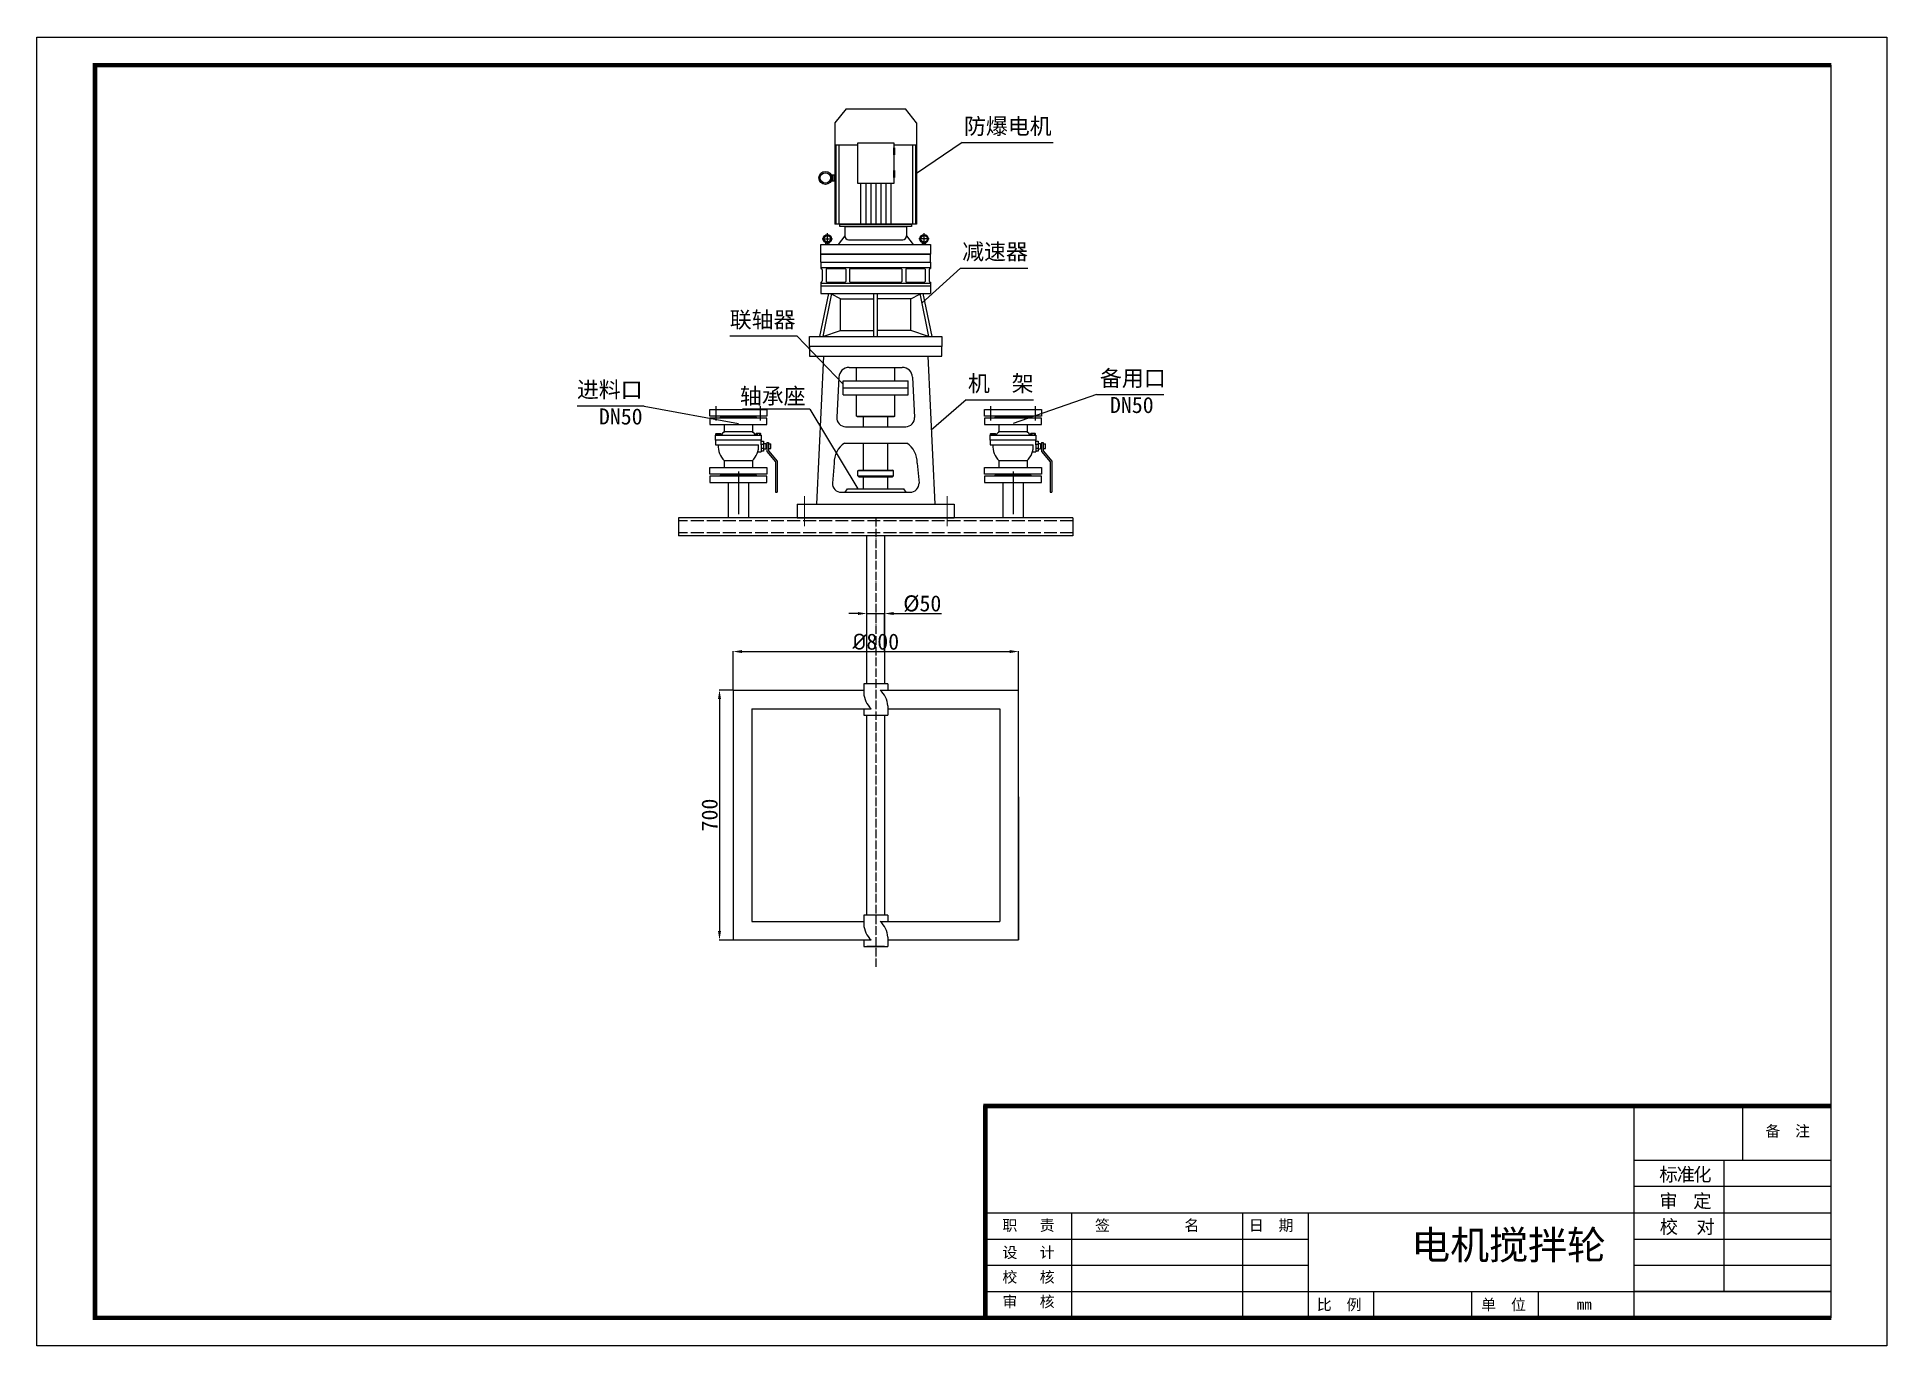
# Model space of a CAD drawing. Header units: millimetres. Extents: x 2128 to 23460, y -18769 to 2996.
# Drawn here: x 13113 to 18298, y -5116 to -1449 of the extents above; entities that cross this region are included whole.
import ezdxf

# ---------------------------------------------------------------- set-up
doc = ezdxf.new("R2010")
doc.units = ezdxf.units.MM
for name, pattern in [('ACAD_ISO02W100', [15, 12, -3]), ('ACAD_ISO04W100', [30, 24, -3, 0, -3]), ('ZXX-L', [3.28, 2.5, -0.3, 0.18, -0.3])]:
    doc.linetypes.add(name, pattern=pattern)
doc.layers.add('E 长中心线', color=3, linetype='ZXX-L', lineweight=18)
doc.layers.add('标注线', color=7, linetype='Continuous', lineweight=9)
for name, color, linetype in [('中心线', 1, 'ACAD_ISO04W100'), ('标注', 6, 'Continuous'), ('注释', 3, 'Continuous'), ('虚线', 7, 'ACAD_ISO02W100'), ('轴线', 1, 'ACAD_ISO04W100')]:
    doc.layers.add(name, color=color, linetype=linetype)
doc.styles.get("Standard").update_dxf_attribs({"font": ''})
doc.styles.add('STYLE1', font='')
doc.styles.get('Standard').set_extended_font_data('SimSun')
doc.styles.get('STYLE1').set_extended_font_data('FangSong_GB2312')
doc.dimstyles.new('ISO-25', dxfattribs={"dimtxt": 45, "dimasz": 25, "dimexe": 1.25, "dimexo": 0.625, "dimgap": 5, "dimtad": 1, "dimtxsty": 'Standard', "dimcen": 2.5, "dimadec": 0, "dimazin": 0, "dimtfac": 1, "dimtmove": 0, "dimatfit": 3, "dimfxl": 0, "dimarcsym": 0})

msp = doc.modelspace()

# ---------------------------------------------------------------- texts
at = {"linetype": 'Continuous', "lineweight": -3, "char_height": 30.64964, "attachment_point": 1}
for s, insert, width in [('{\\fSimSun|b0|i0|c134|p54;备  注}', (17957.443, -4498.237), 410.52998), ('{\\fSimSun|b0|i0|c134|p54;职   责}', (15819.169, -4762.31), 283.58211), ('{\\fSimSun|b0|i0|c134|p54;签          名}', (16078.746, -4762.31), 356.97555), ('{\\fSimSun|b0|i0|c134|p54;日  期}', (16509.712, -4762.31), 283.58211), ('{\\fSimSun|b0|i0|c134|p54;设   计   }', (15819.169, -4838.313), 283.58211), ('{\\fSimSun|b0|i0|c134|p54;校   核   }', (15819.169, -4907.315), 283.58211), ('{\\fSimSun|b0|i0|c134|p54;审   核   }', (15819.169, -4976.066), 283.58211), ('{\\fSimSun|b0|i0|c134|p54;比  例}', (16700.229, -4984.303), 283.58211), ('{\\fSimSun|b0|i0|c134|p54;单  位}', (17160.981, -4984.303), 283.58211), ('{\\fSimSun|b0|i0|c134|p2;mm}', (17429.206, -4983.563), 283.58211)]:
    msp.add_mtext(s, dxfattribs=dict(at, insert=insert, width=width))
at = {"layer": '标注', "insert": (16965.035, -4792.915), "char_height": 80, "attachment_point": 1}
msp.add_mtext_dynamic_manual_height_columns('{\\C0;电机搅拌轮}', width=913.33857, gutter_width=12.5, heights=[0], dxfattribs=at)
at = {"layer": '标注线', "color": 7, "ltscale": 0.13, "attachment_point": 1, "style": 'STYLE1'}
for s, insert, char_height, width in [('标', (17660.325, -4616.371), 37.736, 47.23771), ('准', (17708.841, -4616.371), 37.736, 47.23771), ('化', (17755.247, -4616.371), 37.736, 47.23771), ('审', (17660.325, -4690.596), 37.736, 47.23771), ('定', (17755.247, -4690.596), 37.736, 47.23771), ('校  对', (17661.352, -4762.948), 37.7359, 190.2792)]:
    msp.add_mtext(s, dxfattribs=dict(at, insert=insert, char_height=char_height, width=width))
at = {"layer": '注释', "char_height": 45}
for s, width, insert, attachment_point in [('防爆电机', 451.97245, (15711.562, -1676.589), 1), ('减速器', 451.97245, (15706.476, -2027.934), 1), ('联轴器', 451.97245, (15239.118, -2218.525), 3), ('\\pi4.9036;备用口\\P\\pi32.904;DN50', 188.80723, (16087.681, -2382.452), 1), ('进料口\\PDN50', 188.80723, (14810.63, -2414.6), 3), ('轴承座', 451.97245, (15267.396, -2432.388), 3), ('机  架', 451.97245, (15722.446, -2397.222), 1)]:
    msp.add_mtext_dynamic_manual_height_columns(s, width=width, gutter_width=12.5, heights=[0], dxfattribs=dict(at, insert=insert, attachment_point=attachment_point))

# ---------------------------------------------------------------- blocks, each defined once
blk = doc.blocks.new('*D32')
at = {"layer": 'Defpoints', "color": 0, "transparency": 16777216}
for p in [(15489, -3064.1), (15439, -3174.2), (15489, -3171.5)]:
    blk.add_point(p, dxfattribs=at)
at = {"layer": '标注', "color": 0, "lineweight": -2, "transparency": 16777216}
for p, q in [((15414, -3064.1), (15389, -3064.1)), ((15439, -3173.6), (15439, -3062.8)), ((15439, -3064.1), (15489, -3064.1)), ((15489, -3170.9), (15489, -3062.8)), ((15514, -3064.1), (15648, -3064.1))]:
    blk.add_line(p, q, dxfattribs=at)
at = {"layer": '标注', "color": 0, "transparency": 16777216}
for points in [[(15414, -3059.9), (15414, -3068.2), (15439, -3064.1)], [(15514, -3059.9), (15514, -3068.2), (15489, -3064.1)]]:
    blk.add_solid(points, dxfattribs=at)
at = {"layer": '标注', "color": 0, "transparency": 16777216, "insert": (15594.6, -3036.6), "char_height": 45, "attachment_point": 5}
blk.add_mtext('%%C50', dxfattribs=at)
blk = doc.blocks.new('110')
for p, q in [((1360484.2, 699181.6), (1360452.6, 699142.1)), ((1360682.1, 699142.1), (1360650.5, 699181.6)), ((1360452.6, 699142.1), (1360452.6, 698859.1)), ((1360682.1, 699142.1), (1360682.1, 698859.1)), ((1360452.6, 699081.1), (1360516.9, 699081.1)), ((1360456, 699081.1), (1360456, 698859.1)), ((1360464.2, 699081.1), (1360464.2, 698859.1)), ((1360617.7, 699081.1), (1360682.1, 699081.1)), ((1360670.5, 699081.1), (1360670.5, 698859.1)), ((1360678.7, 699081.1), (1360678.7, 698859.1)), ((1360448.3, 698979.3), (1360448.3, 698997)), ((1360525.1, 698972.8), (1360525.1, 698859.1)), ((1360539.2, 698972.8), (1360539.2, 698859.1)), ((1360553.3, 698972.8), (1360553.3, 698859.1)), ((1360567.3, 698972.8), (1360567.3, 698859.1)), ((1360581.4, 698972.8), (1360581.4, 698859.1)), ((1360595.5, 698972.8), (1360595.5, 698859.1)), ((1360609.5, 698972.8), (1360609.5, 698859.1)), ((1360682.1, 698859.1), (1360452.6, 698859.1)), ((1360480.8, 698825.7), (1360461.8, 698801.9)), ((1360480.8, 698852.1), (1360480.8, 698825.7)), ((1360653.7, 698852.1), (1360653.7, 698825.7)), ((1360653.7, 698825.7), (1360672.7, 698801.9))]:
    blk.add_line(p, q)
at = {"linetype": 'Continuous', "lineweight": -3}
for p, q in [((1360484.2, 699181.6), (1360650.5, 699181.6)), ((1360480.8, 698852.1), (1360653.7, 698852.1)), ((1360413.9, 698686.1), (1360720.6, 698686.1))]:
    blk.add_line(p, q, dxfattribs=at)
at = {"color": 0}
for p, q in [((1360417.2, 698817.8), (1360446.3, 698817.8)), ((1360427.4, 698801.9), (1360427.4, 698804.2)), ((1360427.4, 698803.6), (1360436.2, 698803.6)), ((1360427.4, 698801.9), (1360436.2, 698801.9)), ((1360431.8, 698801.9), (1360431.8, 698833.2)), ((1360436.2, 698801.9), (1360436.2, 698804.2)), ((1360491.4, 698815.1), (1360643.2, 698815.1)), ((1360717.4, 698817.8), (1360688.3, 698817.8)), ((1360698.4, 698801.9), (1360698.4, 698804.2)), ((1360707.2, 698803.6), (1360698.4, 698803.6)), ((1360707.2, 698801.9), (1360698.4, 698801.9)), ((1360702.8, 698801.9), (1360702.8, 698833.2)), ((1360707.2, 698801.9), (1360707.2, 698804.2)), ((1360413.9, 698752.6), (1360413.9, 698774.5)), ((1360413.9, 698774.5), (1360720.6, 698774.5)), ((1360413.9, 698752.6), (1360413.9, 698734.5)), ((1360413.9, 698752.6), (1360720.6, 698752.6)), ((1360720.6, 698752.6), (1360720.6, 698774.5)), ((1360720.6, 698752.6), (1360720.6, 698734.5)), ((1360413.9, 698737.6), (1360720.6, 698737.6)), ((1360413.9, 698734.5), (1360414.2, 698734.5)), ((1360417.5, 698731.2), (1360417.5, 698699.6)), ((1360428.5, 698732.3), (1360428.5, 698698.5)), ((1360430.7, 698734.5), (1360481, 698734.5)), ((1360483.2, 698732.3), (1360483.2, 698698.5)), ((1360494.2, 698732.3), (1360494.2, 698698.5)), ((1360496.4, 698734.5), (1360638.2, 698734.5)), ((1360640.4, 698732.3), (1360640.4, 698698.5)), ((1360651.3, 698732.3), (1360651.3, 698698.5)), ((1360653.5, 698734.5), (1360703.9, 698734.5)), ((1360706.1, 698732.3), (1360706.1, 698698.5)), ((1360717, 698731.2), (1360717, 698699.6)), ((1360720.3, 698734.5), (1360720.6, 698734.5)), ((1360434.9, 698664.2), (1360410.2, 698543.7)), ((1360413.9, 698696.4), (1360414.2, 698696.4)), ((1360413.9, 698696.4), (1360413.9, 698686.1)), ((1360413.9, 698693.8), (1360720.6, 698693.8)), ((1360413.9, 698686.1), (1360413.9, 698664.2)), ((1360413.9, 698686.1), (1360720.6, 698686.1)), ((1360413.9, 698664.2), (1360720.6, 698664.2)), ((1360443.8, 698664.2), (1360419.1, 698543.7)), ((1360430.7, 698696.4), (1360481, 698696.4)), ((1360468.7, 698649.7), (1360443.4, 698662.5)), ((1360468.7, 698560.9), (1360468.7, 698649.7)), ((1360468.7, 698649.7), (1360561.8, 698649.7)), ((1360496.4, 698696.4), (1360638.2, 698696.4)), ((1360561.8, 698543.7), (1360561.8, 698664.2)), ((1360572.8, 698543.7), (1360572.8, 698664.2)), ((1360665.9, 698649.7), (1360572.8, 698649.7)), ((1360653.5, 698696.4), (1360703.9, 698696.4)), ((1360665.9, 698649.7), (1360691.1, 698662.5)), ((1360665.9, 698560.9), (1360665.9, 698649.7)), ((1360690.8, 698664.2), (1360715.4, 698543.7)), ((1360699.7, 698664.2), (1360724.4, 698543.7)), ((1360720.3, 698696.4), (1360720.6, 698696.4)), ((1360720.6, 698696.4), (1360720.6, 698686.1)), ((1360720.6, 698686.1), (1360720.6, 698664.2)), ((1360419.1, 698543.7), (1360468.7, 698560.9)), ((1360468.7, 698560.9), (1360561.8, 698560.9)), ((1360665.9, 698560.9), (1360572.8, 698560.9)), ((1360715.4, 698543.7), (1360665.9, 698560.9)), ((1360421.4, 698488.9), (1360401.4, 698074.3)), ((1360492.9, 698457.6), (1360641.7, 698457.6)), ((1360513.4, 698420.1), (1360513.4, 698457.6)), ((1360621.2, 698420.1), (1360621.2, 698457.6)), ((1360713.2, 698488.9), (1360733.2, 698074.3)), ((1360463.8, 698429.8), (1360458.1, 698317.5)), ((1360476, 698420.1), (1360658.5, 698420.1)), ((1360476, 698400.2), (1360476, 698420.1)), ((1360476, 698380.3), (1360476, 698400.2)), ((1360476, 698400.2), (1360658.5, 698400.2)), ((1360658.5, 698400.2), (1360658.5, 698420.1)), ((1360658.5, 698380.3), (1360658.5, 698400.2)), ((1360670.7, 698429.8), (1360676.4, 698317.5)), ((1360476, 698380.3), (1360658.5, 698380.3)), ((1360513.4, 698321.3), (1360513.4, 698380.3)), ((1360513.4, 698321.3), (1360513.4, 698367.3)), ((1360621.2, 698321.3), (1360621.2, 698380.3)), ((1360621.2, 698321.3), (1360621.2, 698367.3)), ((1360483, 698291.5), (1360651.6, 698291.5)), ((1360513.4, 698321.3), (1360515, 698319.7)), ((1360513.4, 698321.3), (1360621.2, 698321.3)), ((1360515, 698319.7), (1360619.5, 698319.7)), ((1360515, 698319.7), (1360619.5, 698319.7)), ((1360533.3, 698291.5), (1360533.3, 698319.7)), ((1360601.3, 698291.5), (1360601.3, 698319.7)), ((1360621.2, 698321.3), (1360619.5, 698319.7)), ((1360479.9, 698245.5), (1360654.7, 698245.5)), ((1360533.3, 698170.1), (1360533.3, 698245.5)), ((1360601.3, 698170.1), (1360601.3, 698245.5)), ((1360450.8, 698189.7), (1360445.9, 698133.5)), ((1360683.7, 698189.7), (1360688.7, 698133.5)), ((1360517.5, 698167.6), (1360520, 698170.1)), ((1360517.5, 698153.5), (1360517.5, 698167.6)), ((1360617.1, 698167.6), (1360517.5, 698167.6)), ((1360517.5, 698153.5), (1360520, 698151)), ((1360517.5, 698153.5), (1360617.1, 698153.5)), ((1360520, 698170.1), (1360614.6, 698170.1)), ((1360520, 698151), (1360614.6, 698151)), ((1360533.3, 698117.7), (1360533.3, 698151)), ((1360601.3, 698117.7), (1360601.3, 698151)), ((1360617.1, 698167.6), (1360614.6, 698170.1)), ((1360617.1, 698153.5), (1360614.6, 698151)), ((1360617.1, 698153.5), (1360617.1, 698167.6)), ((1360470.7, 698107.6), (1360663.8, 698107.6)), ((1360481.6, 698107.6), (1360488.5, 698117.7)), ((1360488.5, 698117.7), (1360646.1, 698117.7)), ((1360653, 698107.6), (1360646.1, 698117.7)), ((1360347.3, 698074.3), (1360347.3, 698035.9)), ((1360347.3, 698074.3), (1360787.3, 698074.3)), ((1360347.3, 698035.9), (1360787.3, 698035.9)), ((1360787.3, 698074.3), (1360787.3, 698035.9))]:
    blk.add_line(p, q, dxfattribs=at)
for points in [[(1360516.9, 699086.1), (1360617.7, 699086.1), (1360617.7, 698972.8), (1360516.9, 698972.8)], [(1360617.7, 699072.5), (1360620.4, 699072.5), (1360620.4, 699052.5), (1360617.7, 699052.5)], [(1360617.7, 699009.4), (1360620.4, 699009.4), (1360620.4, 698989.4), (1360617.7, 698989.4)], [(1360444.8, 698997), (1360451.8, 698997), (1360451.8, 698979.3), (1360444.8, 698979.3)], [(1360466.6, 698859.1), (1360668, 698859.1), (1360668, 698852.1), (1360466.6, 698852.1)], [(1360413.9, 698801.9), (1360720.6, 698801.9), (1360720.6, 698774.5), (1360413.9, 698774.5)]]:
    blk.add_lwpolyline(points, close=True)
at = {"linetype": 'Continuous', "lineweight": -3}
for points in [[(1360381.4, 698543.7), (1360753.1, 698543.7), (1360753.1, 698516.3), (1360381.4, 698516.3)], [(1360381.4, 698488.9), (1360753.1, 698488.9), (1360753.1, 698516.3), (1360381.4, 698516.3)]]:
    blk.add_lwpolyline(points, close=True, dxfattribs=at)
for radius in [18.4, 14.5]:
    blk.add_circle((1360426.3, 698988.2), radius)
at = {"color": 0}
for centre, radius in [((1360431.8, 698817.8), 11.8), ((1360431.8, 698817.8), 9.12), ((1360702.8, 698817.8), 11.8), ((1360702.8, 698817.8), 9.12)]:
    blk.add_circle(centre, radius, dxfattribs=at)
for centre, radius, start, end in [((1360423, 698804.2), 4.38, 0, 57.2084), ((1360440.5, 698804.2), 4.38, 122.7916, 180), ((1360491.4, 698825.7), 10.5, 180, 270), ((1360643.2, 698825.7), 10.5, 270, 0), ((1360694, 698804.2), 4.38, 0, 57.2084), ((1360711.5, 698804.2), 4.38, 122.7916, 180), ((1360414.2, 698731.2), 3.29, 0, 90), ((1360414.2, 698699.6), 3.29, 270, 0), ((1360430.7, 698732.3), 2.19, 90, 180), ((1360430.7, 698698.5), 2.19, 180, 270), ((1360481, 698732.3), 2.19, 0, 90), ((1360481, 698698.5), 2.19, 270, 0), ((1360496.4, 698732.3), 2.19, 90, 180), ((1360496.4, 698698.5), 2.19, 180, 270), ((1360638.2, 698732.3), 2.19, 0, 90), ((1360638.2, 698698.5), 2.19, 270, 0), ((1360653.5, 698732.3), 2.19, 90, 180), ((1360653.5, 698698.5), 2.19, 180, 270), ((1360703.9, 698732.3), 2.19, 0, 90), ((1360703.9, 698698.5), 2.19, 270, 0), ((1360720.3, 698731.2), 3.29, 90, 180), ((1360720.3, 698699.6), 3.29, 180, 270), ((1360492.9, 698428.6), 29, 90, 177.553), ((1360641.7, 698428.6), 29, 2.447, 90), ((1360483, 698316.4), 24.9, 177.553, 270), ((1360651.6, 698316.4), 24.9, 270, 2.447), ((1360516, 698191.2), 65.2, 123.6957, 181.3187), ((1360618.5, 698191.2), 65.2, 358.6813, 56.3043), ((1360470.7, 698132.5), 24.9, 177.553, 270), ((1360663.8, 698132.5), 24.9, 270, 2.447)]:
    blk.add_arc(centre, radius, start, end, dxfattribs=at)
at = {"layer": 'E 长中心线', "color": 1, "ltscale": 50}
for p, q in [((1360367.3, 698012.5), (1360367.3, 698097.2)), ((1360767.3, 698012.5), (1360767.3, 698097.2))]:
    blk.add_line(p, q, dxfattribs=at)
blk = doc.blocks.new('*D35')
at = {"layer": 'Defpoints', "color": 0, "transparency": 16777216}
for p in [(15064.3, -3278.5), (15026.2, -3978.5), (15064.3, -3978.5)]:
    blk.add_point(p, dxfattribs=at)
at = {"layer": '标注', "color": 0, "lineweight": -2, "transparency": 16777216}
for p, q in [((15063.7, -3278.5), (15025, -3278.5)), ((15026.2, -3303.5), (15026.2, -3953.5)), ((15063.7, -3978.5), (15025, -3978.5))]:
    blk.add_line(p, q, dxfattribs=at)
at = {"layer": '标注', "color": 0, "transparency": 16777216}
for points in [[(15022, -3303.5), (15030.4, -3303.5), (15026.2, -3278.5)], [(15022, -3953.5), (15030.4, -3953.5), (15026.2, -3978.5)]]:
    blk.add_solid(points, dxfattribs=at)
at = {"layer": '标注', "color": 0, "transparency": 16777216, "insert": (14998.7, -3628.5), "char_height": 45, "attachment_point": 5, "rotation": 90}
blk.add_mtext('700', dxfattribs=at)
blk = doc.blocks.new('*D36')
at = {"layer": 'Defpoints', "color": 0, "transparency": 16777216}
for p in [(15864.3, -3170.6), (15064.3, -3278.5), (15864.3, -3278.5)]:
    blk.add_point(p, dxfattribs=at)
at = {"layer": '标注', "color": 0, "lineweight": -2, "transparency": 16777216}
for p, q in [((15064.3, -3277.8), (15064.3, -3169.4)), ((15089.3, -3170.6), (15839.3, -3170.6)), ((15864.3, -3277.8), (15864.3, -3169.4))]:
    blk.add_line(p, q, dxfattribs=at)
at = {"layer": '标注', "color": 0, "transparency": 16777216}
for points in [[(15089.3, -3166.4), (15089.3, -3174.8), (15064.3, -3170.6)], [(15839.3, -3166.4), (15839.3, -3174.8), (15864.3, -3170.6)]]:
    blk.add_solid(points, dxfattribs=at)
at = {"layer": '标注', "color": 0, "transparency": 16777216, "insert": (15464.3, -3143.1), "char_height": 45, "attachment_point": 5}
blk.add_mtext('{\\fISOCPEUR|b0|i0|c0|p34;%%C}800', dxfattribs=at)

# ---------------------------------------------------------------- dimensions: what is measured, and where the dimension line sits
at = {"layer": '标注'}
for base, p1, p2, text, picture, middle in [((15488.984, -3064.059), (15438.984, -3174.243), (15488.984, -3171.489), '%%C<>', '*D32', (15594.609, -3064.059)), ((15864.338, -3170.602), (15064.338, -3278.473), (15864.338, -3278.473), '{\\fISOCPEUR|b0|i0|c0|p34;%%C}<>', '*D36', (15464.338, -3170.602))]:
    dim = msp.add_linear_dim(base=base, p1=p1, p2=p2, text=text, dimstyle='ISO-25', dxfattribs=at)
    dim.commit()
    dim.dimension.update_dxf_attribs({"geometry": picture, "text_midpoint": middle, "dimtype": 160})
dim = msp.add_linear_dim(base=(15026.201, -3978.473), p1=(15064.338, -3278.473), p2=(15064.338, -3978.473), angle=90, dimstyle='ISO-25', dxfattribs=at)
dim.commit()
dim.dimension.update_dxf_attribs({"geometry": '*D35', "text_midpoint": (14998.701, -3628.473)})

# ---------------------------------------------------------------- linework, layer by layer
for p, q in [((18142.247, -5036.8), (18142.247, -1528.133)), ((14999.044, -2492.82), (15159.044, -2492.82)), ((14999.044, -2510.82), (14999.044, -2492.82)), ((15159.044, -2510.82), (14999.044, -2510.82)), ((15159.044, -2516.82), (14999.044, -2516.82)), ((14999.044, -2516.82), (14999.044, -2534.82)), ((14999.044, -2534.82), (15159.044, -2534.82)), ((15016.544, -2492.82), (15016.544, -2492.82)), ((15016.544, -2534.82), (15016.544, -2534.82)), ((15039.57, -2534.82), (15039.57, -2554.297)), ((15118.518, -2534.82), (15118.518, -2554.297)), ((15159.044, -2492.82), (15159.044, -2510.82)), ((15159.044, -2534.82), (15159.044, -2516.82)), ((15768.924, -2492.82), (15928.924, -2492.82)), ((15768.924, -2510.82), (15768.924, -2492.82)), ((15928.924, -2510.82), (15768.924, -2510.82)), ((15928.924, -2516.82), (15768.924, -2516.82)), ((15768.924, -2516.82), (15768.924, -2534.82)), ((15768.924, -2534.82), (15928.924, -2534.82)), ((15786.424, -2492.82), (15786.424, -2492.82)), ((15786.424, -2534.82), (15786.424, -2534.82)), ((15809.451, -2534.82), (15809.451, -2554.297)), ((15888.398, -2534.82), (15888.398, -2554.297)), ((15928.924, -2492.82), (15928.924, -2510.82)), ((15928.924, -2534.82), (15928.924, -2516.82)), ((15019.574, -2561.181), (15019.574, -2563.623)), ((15026.476, -2561.181), (15026.476, -2563.623)), ((15039.57, -2554.297), (15118.518, -2554.297)), ((15131.611, -2561.181), (15131.611, -2563.623)), ((15138.513, -2561.181), (15138.513, -2563.623)), ((15143.122, -2581.47), (15149.438, -2581.47)), ((15143.122, -2589.81), (15149.438, -2589.81)), ((15143.122, -2591.827), (15143.122, -2611.333)), ((15149.438, -2581.47), (15149.438, -2609.09)), ((15149.438, -2587.534), (15155.686, -2587.534)), ((15155.686, -2587.534), (15155.686, -2603.025)), ((15155.686, -2590.686), (15158.757, -2590.686)), ((15158.757, -2585.282), (15158.757, -2610.073)), ((15158.757, -2585.282), (15163.757, -2585.282)), ((15163.757, -2585.282), (15163.757, -2608.264)), ((15163.757, -2588.694), (15170.081, -2588.694)), ((15170.081, -2601.866), (15170.081, -2588.694)), ((15789.455, -2561.181), (15789.455, -2563.623)), ((15796.357, -2561.181), (15796.357, -2563.623)), ((15809.451, -2554.297), (15888.398, -2554.297)), ((15901.492, -2561.181), (15901.492, -2563.623)), ((15908.394, -2561.181), (15908.394, -2563.623)), ((15913.003, -2581.47), (15919.318, -2581.47)), ((15913.003, -2589.81), (15919.318, -2589.81)), ((15913.003, -2591.827), (15913.003, -2611.333)), ((15919.318, -2581.47), (15919.318, -2609.09)), ((15919.318, -2587.534), (15925.567, -2587.534)), ((15925.567, -2587.534), (15925.567, -2603.025)), ((15925.567, -2590.686), (15928.637, -2590.686)), ((15928.637, -2585.282), (15928.637, -2610.073)), ((15928.637, -2585.282), (15933.637, -2585.282)), ((15933.637, -2585.282), (15933.637, -2608.264)), ((15933.637, -2588.694), (15939.962, -2588.694)), ((15939.962, -2601.866), (15939.962, -2588.694)), ((15039.57, -2635.897), (15039.57, -2655.286)), ((15039.57, -2635.897), (15118.518, -2635.897)), ((15118.518, -2635.685), (15118.518, -2655.286)), ((15133.443, -2611.333), (15143.122, -2611.333)), ((15143.122, -2600.75), (15149.438, -2600.75)), ((15149.438, -2609.09), (15143.122, -2609.09)), ((15149.438, -2603.025), (15155.686, -2603.025)), ((15155.686, -2599.873), (15158.757, -2599.873)), ((15158.757, -2610.073), (15182.926, -2639.094)), ((15163.757, -2601.866), (15170.081, -2601.866)), ((15163.757, -2608.264), (15187.695, -2637.007)), ((15182.926, -2639.094), (15182.926, -2724.156)), ((15187.926, -2637.647), (15187.926, -2724.156)), ((15809.451, -2635.897), (15809.451, -2655.286)), ((15809.451, -2635.897), (15888.398, -2635.897)), ((15888.398, -2635.685), (15888.398, -2655.286)), ((15903.323, -2611.333), (15913.003, -2611.333)), ((15913.003, -2600.75), (15919.318, -2600.75)), ((15919.318, -2609.09), (15913.003, -2609.09)), ((15919.318, -2603.025), (15925.567, -2603.025)), ((15925.567, -2599.873), (15928.637, -2599.873)), ((15928.637, -2610.073), (15952.807, -2639.094)), ((15933.637, -2601.866), (15939.962, -2601.866)), ((15933.637, -2608.264), (15957.575, -2637.007)), ((15952.807, -2639.094), (15952.807, -2724.156)), ((15957.807, -2637.647), (15957.807, -2724.156)), ((14999.044, -2655.286), (15159.044, -2655.286)), ((14999.044, -2673.286), (14999.044, -2655.286)), ((15159.044, -2673.286), (14999.044, -2673.286)), ((15159.044, -2679.286), (14999.044, -2679.286)), ((14999.044, -2679.286), (14999.044, -2697.286)), ((15016.544, -2655.286), (15016.544, -2655.286)), ((15159.044, -2655.286), (15159.044, -2673.286)), ((15159.044, -2697.286), (15159.044, -2679.286)), ((15768.924, -2655.286), (15928.924, -2655.286)), ((15768.924, -2673.286), (15768.924, -2655.286)), ((15928.924, -2673.286), (15768.924, -2673.286)), ((15928.924, -2679.286), (15768.924, -2679.286)), ((15768.924, -2679.286), (15768.924, -2697.286)), ((15786.424, -2655.286), (15786.424, -2655.286)), ((15928.924, -2655.286), (15928.924, -2673.286)), ((15928.924, -2697.286), (15928.924, -2679.286)), ((14999.044, -2697.286), (15159.044, -2697.286)), ((15016.544, -2697.286), (15016.544, -2697.286)), ((15050.544, -2697.286), (15050.544, -2796.355)), ((15107.544, -2697.286), (15107.544, -2796.355)), ((15182.926, -2724.156), (15187.926, -2724.156)), ((15768.924, -2697.286), (15928.924, -2697.286)), ((15786.424, -2697.286), (15786.424, -2697.286)), ((15820.424, -2697.286), (15820.424, -2796.355)), ((15877.424, -2697.286), (15877.424, -2796.355)), ((15952.807, -2724.156), (15957.807, -2724.156)), ((16016.984, -2796.355), (14910.984, -2796.355)), ((14910.984, -2796.355), (14910.984, -2846.355)), ((15463.984, -2796.355), (15488.984, -2796.355)), ((16016.984, -2796.355), (16016.984, -2846.355)), ((16016.984, -2846.355), (14910.984, -2846.355)), ((15438.984, -3260.592), (15438.984, -2846.355)), ((15488.984, -2846.355), (15488.984, -3260.592)), ((15430.329, -3260.592), (15430.329, -3286.25)), ((15497.64, -3260.592), (15430.329, -3260.592)), ((15497.64, -3260.592), (15497.64, -3278.473)), ((15064.338, -3278.473), (15064.338, -3978.473)), ((15064.338, -3278.473), (15430.329, -3278.473)), ((15476.574, -3278.473), (15864.338, -3278.473)), ((15864.338, -3978.473), (15864.338, -3278.473)), ((15116.441, -3330.577), (15116.441, -3926.37)), ((15116.441, -3330.577), (15451.395, -3330.577)), ((15430.329, -3330.577), (15430.329, -3348.458)), ((15430.329, -3348.458), (15497.64, -3348.458)), ((15438.984, -3908.488), (15438.984, -3348.458)), ((15488.984, -3348.458), (15488.984, -3908.488)), ((15497.64, -3322.8), (15497.64, -3348.458)), ((15497.64, -3330.577), (15812.234, -3330.577)), ((15812.234, -3330.577), (15812.234, -3926.37)), ((15864.338, -3577.351), (15864.338, -3978.473)), ((15116.441, -3926.37), (15430.329, -3926.37)), ((15430.329, -3908.488), (15430.329, -3934.146)), ((15497.64, -3908.488), (15430.329, -3908.488)), ((15476.574, -3926.37), (15812.234, -3926.37)), ((15497.64, -3908.488), (15497.64, -3926.37)), ((15064.338, -3978.473), (15451.395, -3978.473)), ((15430.329, -3978.473), (15430.329, -3996.355)), ((15497.64, -3970.697), (15497.64, -3996.355)), ((15497.64, -3978.473), (15864.338, -3978.473)), ((15430.329, -3996.355), (15497.64, -3996.355)), ((15488.984, -3996.355), (15438.984, -3996.355)), ((17590.164, -4595.445), (18142.247, -4595.445))]:
    msp.add_line(p, q)
at = {"color": 0}
msp.add_line((15323.984, -2796.355), (15603.984, -2796.355), dxfattribs=at)
at = {"linetype": 'Continuous', "lineweight": -3}
for p, q in [((15764.939, -4443.425), (18142.247, -4443.425)), ((15765.296, -4443.425), (18142.247, -4443.425)), ((15765.296, -4443.425), (18142.603, -4443.425)), ((17590.164, -5036.8), (17590.164, -4443.427)), ((17894.799, -4595.445), (17894.799, -4443.425)), ((17841.638, -4963.241), (17841.638, -4595.445)), ((18142.247, -4669.004), (17590.164, -4669.004)), ((15777.469, -4742.563), (18142.247, -4742.563)), ((16013.692, -5036.8), (16013.692, -4742.563)), ((16492.928, -5036.8), (16492.928, -4742.563)), ((16676.826, -5036.8), (16676.826, -4742.563)), ((15777.469, -4816.123), (16676.826, -4816.123)), ((17590.164, -4816.123), (18142.247, -4816.123)), ((15777.308, -4889.682), (16676.826, -4889.682)), ((17590.164, -4889.682), (18142.247, -4889.682)), ((15777.308, -4963.241), (16676.826, -4963.241)), ((16676.826, -4963.241), (18142.247, -4963.241)), ((16859.301, -4962.29), (16859.301, -5036.8)), ((17133.495, -4962.29), (17133.495, -5036.8)), ((17320.538, -4962.29), (17320.538, -5036.8)), ((18142.247, -4963.241), (17590.164, -4963.241)), ((15777.283, -5036.8), (18142.247, -5036.8))]:
    msp.add_line(p, q, dxfattribs=at)
at = {"lineweight": -3}
msp.add_lwpolyline([(13113.315, -1449.336), (18298.454, -1449.336), (18298.454, -5115.596), (13113.315, -5115.596)], close=True, dxfattribs=at)
at = {"linetype": 'Continuous', "lineweight": -3, "const_width": 12.26}
for points in [[(18142.247, -1528.133), (13275.857, -1528.133), (13275.857, -5036.8)], [(18142.247, -5036.8), (13275.857, -5036.8), (13275.857, -1528.133)], [(15765.296, -4443.435), (18142.247, -4443.425)], [(15771.335, -4443.435), (15771.335, -5036.8)]]:
    msp.add_lwpolyline(points, dxfattribs=at)
for points in [[(15029.044, -2510.82), (15029.044, -2513.82), (15129.044, -2513.82), (15129.044, -2510.82)], [(15029.044, -2516.82), (15029.044, -2513.82), (15129.044, -2513.82), (15129.044, -2516.82)], [(15798.924, -2510.82), (15798.924, -2513.82), (15898.924, -2513.82), (15898.924, -2510.82)], [(15798.924, -2516.82), (15798.924, -2513.82), (15898.924, -2513.82), (15898.924, -2516.82)], [(15143.122, -2591.827), (15143.122, -2578.225), (15014.965, -2578.225), (15014.965, -2591.827), (15135.72, -2591.827)], [(15913.003, -2591.827), (15913.003, -2578.225), (15784.846, -2578.225), (15784.846, -2591.827), (15905.6, -2591.827)], [(15029.044, -2673.286), (15029.044, -2676.286), (15129.044, -2676.286), (15129.044, -2673.286)], [(15029.044, -2679.286), (15029.044, -2676.286), (15129.044, -2676.286), (15129.044, -2679.286)], [(15798.924, -2673.286), (15798.924, -2676.286), (15898.924, -2676.286), (15898.924, -2673.286)], [(15798.924, -2679.286), (15798.924, -2676.286), (15898.924, -2676.286), (15898.924, -2679.286)]]:
    msp.add_lwpolyline(points)
for points in [[(15014.965, -2564.623), (15143.122, -2564.623), (15143.122, -2578.225), (15014.965, -2578.225)], [(15016.98, -2560.181), (15029.07, -2560.181), (15030.07, -2561.181), (15030.07, -2563.623), (15029.07, -2564.623), (15016.98, -2564.623), (15015.98, -2563.623), (15015.98, -2561.181)], [(15141.107, -2560.181), (15129.017, -2560.181), (15128.017, -2561.181), (15128.017, -2563.623), (15129.017, -2564.623), (15141.107, -2564.623), (15142.107, -2563.623), (15142.107, -2561.181)], [(15784.846, -2564.623), (15913.003, -2564.623), (15913.003, -2578.225), (15784.846, -2578.225)], [(15786.861, -2560.181), (15798.951, -2560.181), (15799.951, -2561.181), (15799.951, -2563.623), (15798.951, -2564.623), (15786.861, -2564.623), (15785.861, -2563.623), (15785.861, -2561.181)], [(15910.988, -2560.181), (15898.898, -2560.181), (15897.898, -2561.181), (15897.898, -2563.623), (15898.898, -2564.623), (15910.988, -2564.623), (15911.988, -2563.623), (15911.988, -2561.181)]]:
    msp.add_lwpolyline(points, close=True)
for centre, radius, start, end in [((15018.574, -2561.181), 1, 0, 90), ((15018.574, -2563.623), 1, 270, 0), ((15020.574, -2561.181), 1, 90, 180), ((15020.574, -2563.623), 1, 180, 270), ((15079.044, -2595.097), 56.77, 176.697973, 225.946366), ((15025.476, -2561.181), 1, 0, 90), ((15025.476, -2563.623), 1, 270, 0), ((15027.476, -2561.181), 1, 90, 180), ((15027.476, -2563.623), 1, 180, 270), ((15079.044, -2595.097), 56.77, 134.053634, 147.533436), ((15079.044, -2595.097), 56.77, 32.466564, 45.946366), ((15079.044, -2595.097), 56.77, 314.053634, 3.302027), ((15130.611, -2561.181), 1, 360, 90), ((15130.611, -2563.623), 1, 270, 360), ((15132.611, -2561.181), 1, 90, 180), ((15132.611, -2563.623), 1, 180, 270), ((15137.513, -2561.181), 1, 360, 90), ((15137.513, -2563.623), 1, 270, 360), ((15139.513, -2561.181), 1, 90, 180), ((15139.513, -2563.623), 1, 180, 270), ((15788.455, -2561.181), 1, 0, 90), ((15788.455, -2563.623), 1, 270, 0), ((15790.455, -2561.181), 1, 90, 180), ((15790.455, -2563.623), 1, 180, 270), ((15848.924, -2595.097), 56.77, 176.697973, 225.946366), ((15795.357, -2561.181), 1, 0, 90), ((15795.357, -2563.623), 1, 270, 0), ((15797.357, -2561.181), 1, 90, 180), ((15797.357, -2563.623), 1, 180, 270), ((15848.924, -2595.097), 56.77, 134.053634, 147.533436), ((15848.924, -2595.097), 56.77, 32.466564, 45.946366), ((15848.924, -2595.097), 56.77, 314.053634, 3.302027), ((15900.492, -2561.181), 1, 360, 90), ((15900.492, -2563.623), 1, 270, 360), ((15902.492, -2561.181), 1, 90, 180), ((15902.492, -2563.623), 1, 180, 270), ((15907.394, -2561.181), 1, 360, 90), ((15907.394, -2563.623), 1, 270, 360), ((15909.394, -2561.181), 1, 90, 180), ((15909.394, -2563.623), 1, 180, 270), ((15186.926, -2637.647), 1, 0, 39.788581), ((15956.807, -2637.647), 1, 0, 39.788581), ((15495.68, -3282.361), 65.467, 183.404911, 227.432491), ((15432.288, -3326.689), 65.467, 3.404911, 47.432491), ((15495.68, -3930.258), 65.467, 183.404911, 227.432491), ((15432.288, -3974.585), 65.467, 3.404911, 47.432491)]:
    msp.add_arc(centre, radius, start, end)
at = {"layer": '中心线', "ltscale": 5}
for p, q in [((15079.044, -2666.074), (15079.044, -2796.355)), ((15848.924, -2666.074), (15848.924, -2796.355))]:
    msp.add_line(p, q, dxfattribs=at)
at = {"layer": '中心线'}
msp.add_line((15463.984, -2796.355), (15463.984, -4053.555), dxfattribs=at)
at = {"layer": '注释'}
for p, q in [((15706.686, -1744.951), (15578.765, -1831.616)), ((15706.686, -1744.951), (15961.106, -1744.951)), ((15701.601, -2096.296), (15592.89, -2194.519)), ((15701.601, -2096.296), (15890.003, -2096.296)), ((15243.994, -2286.887), (15055.592, -2286.887)), ((15243.994, -2286.887), (15372.726, -2422.063)), ((14815.505, -2482.962), (14627.103, -2482.962)), ((14815.505, -2482.962), (15079.044, -2531.471)), ((15717.571, -2465.584), (15619.892, -2550.617)), ((15717.571, -2465.584), (15905.973, -2465.584)), ((16082.805, -2450.814), (15848.924, -2531.471)), ((16082.805, -2450.814), (16271.208, -2450.814)), ((15279.113, -2491.888), (15090.711, -2491.888)), ((15279.113, -2491.888), (15414.207, -2714.534))]:
    msp.add_line(p, q, dxfattribs=at)
at = {"layer": '虚线', "color": 2, "ltscale": 3}
for p, q in [((16016.984, -2804.355), (14910.984, -2804.355)), ((16016.984, -2838.355), (14910.984, -2838.355))]:
    msp.add_line(p, q, dxfattribs=at)
at = {"layer": '轴线', "ltscale": 5}
for p, q in [((15016.544, -2523.101), (15016.544, -2483.626)), ((15141.544, -2523.101), (15141.544, -2483.626)), ((15786.424, -2523.101), (15786.424, -2483.626)), ((15911.424, -2523.101), (15911.424, -2483.626))]:
    msp.add_line(p, q, dxfattribs=at)

# ---------------------------------------------------------------- block references
at = {"linetype": 'Continuous', "lineweight": -3}
msp.add_blockref('110', (-1345103.295, -700832.217), dxfattribs=at)

msp.set_redraw_order([(e.dxf.handle, doc.entitydb.next_handle()) for e in msp.query("TEXT MTEXT ATTDEF DIMENSION ARC_DIMENSION")])  # texts and dimensions are drawn at this point

doc.saveas('drawing.dxf')
